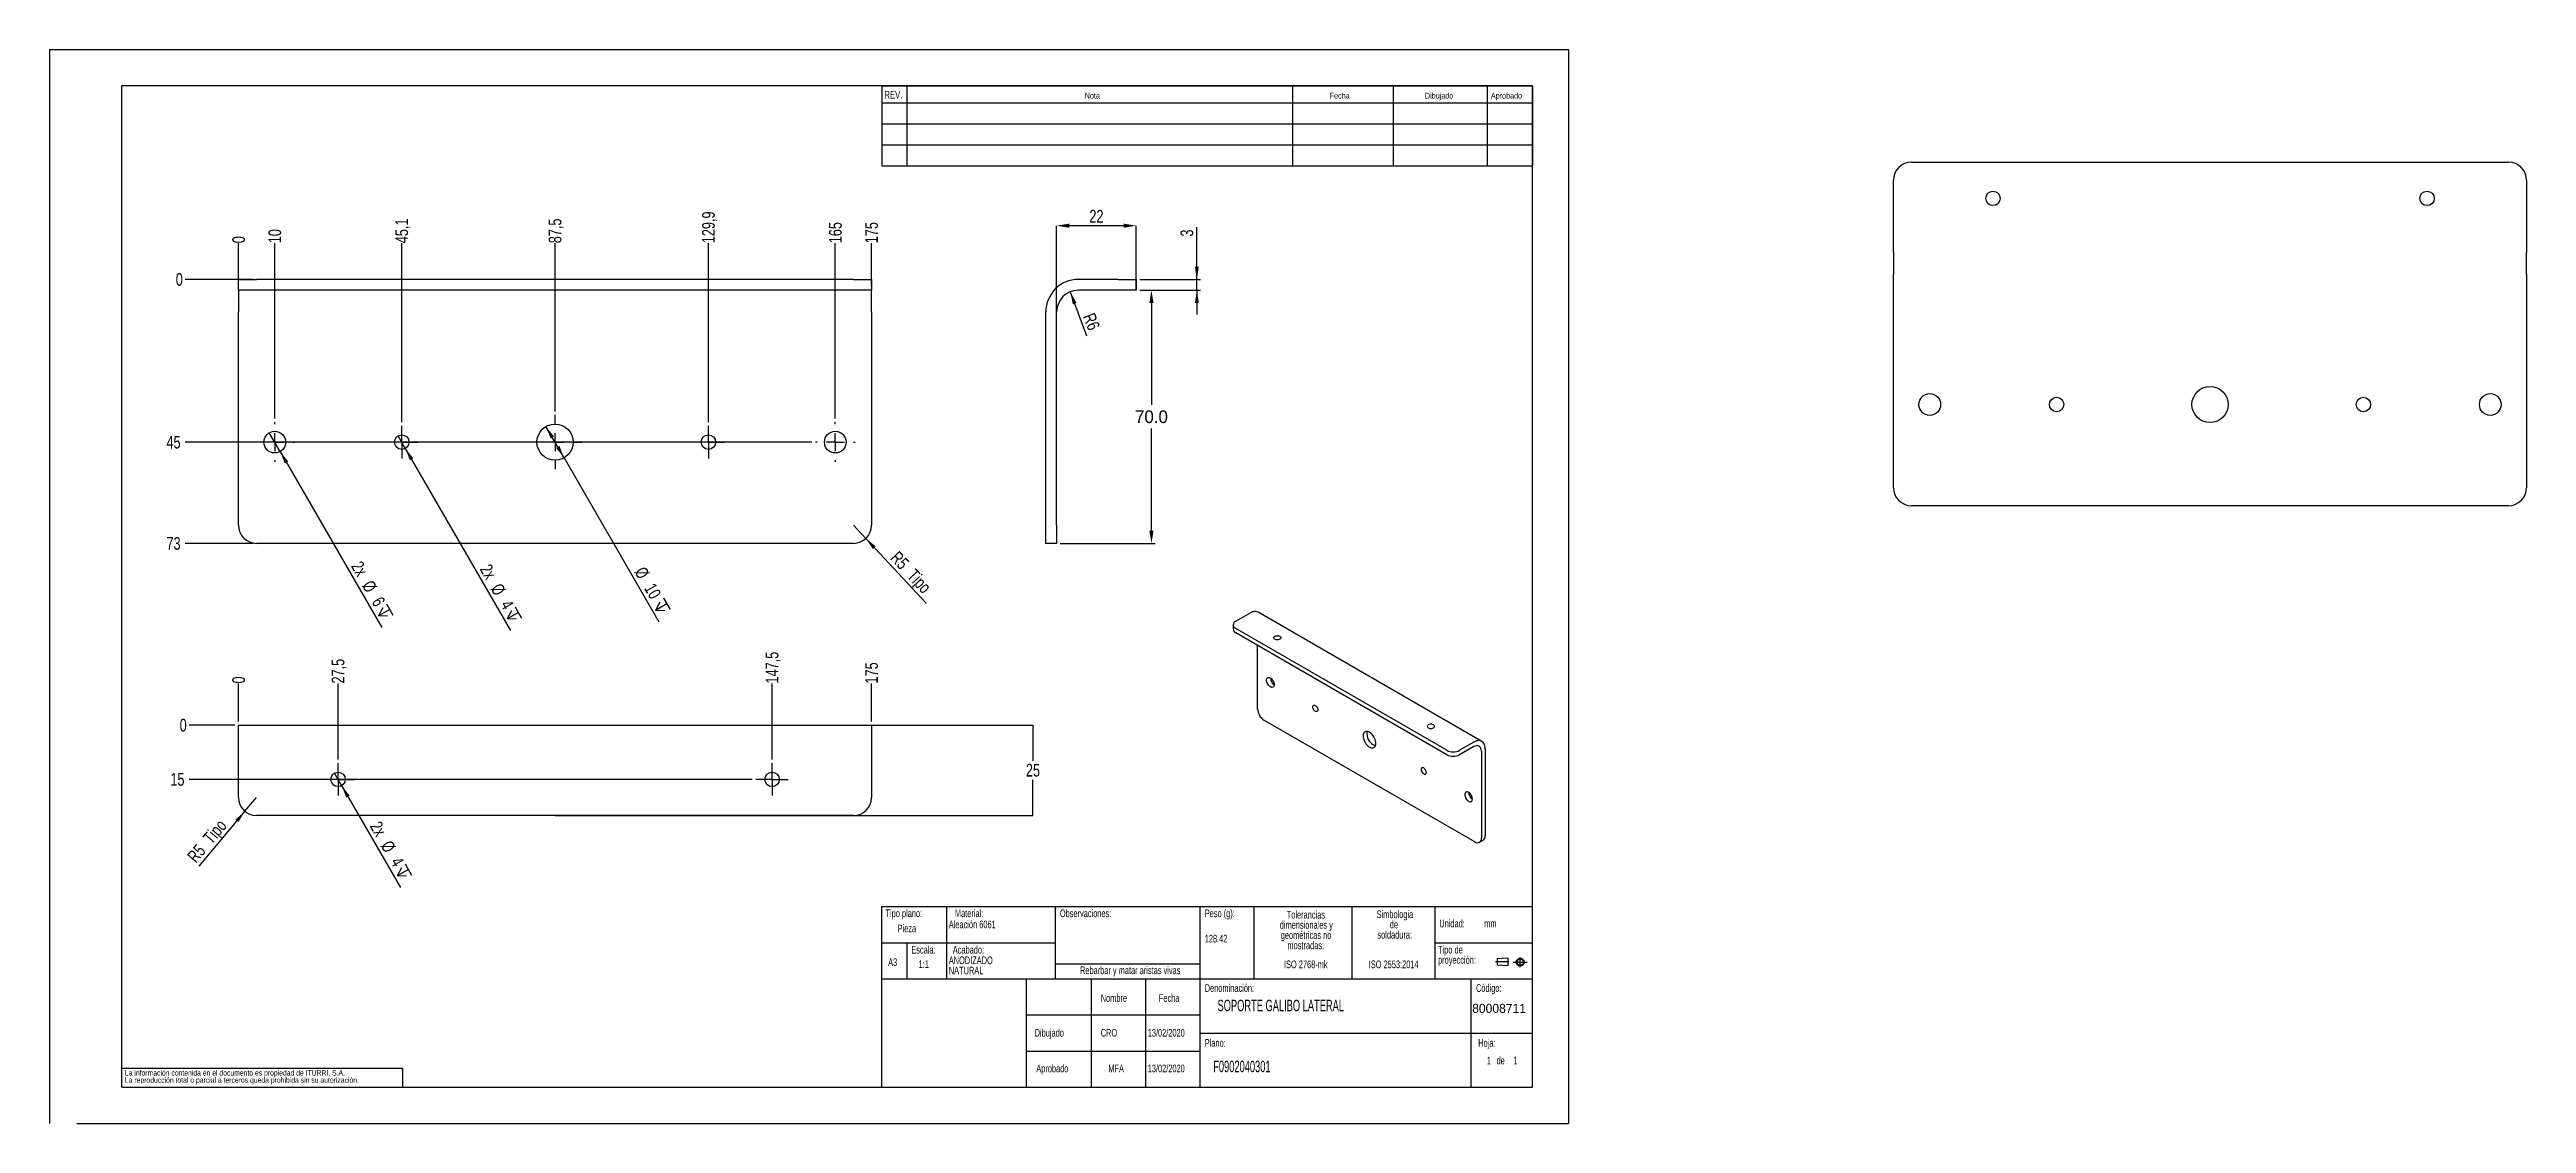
# Model space of a CAD drawing. Extents: x 0 to 2826, y 0 to 813.
# Drawn here: x 0 to 685, y 0 to 297 of the extents above.
import ezdxf

# ---------------------------------------------------------------- set-up
doc = ezdxf.new("R2010")
doc.units = 0
doc.header["$PDSIZE"] = -1
doc.linetypes.add('CENTERX2', pattern=[20.32, 12.7, -2.54, 2.54, -2.54])
doc.layers.get('0').update_dxf_attribs({"linetype": 'CONTINUOUS'})
doc.layers.get('Defpoints').update_dxf_attribs({"linetype": 'CONTINUOUS'})
doc.layers.add('FORMATO', color=7, linetype='CONTINUOUS')
doc.layers.add('SLD-0', color=179, linetype='CONTINUOUS')
doc.styles.add('SLDTEXTSTYLE0', font='TXT', dxfattribs={"width": 0.605})
doc.styles.add('SLDTEXTSTYLE1', font='TXT', dxfattribs={"width": 0.75})
doc.dimstyles.new('ISO-25', dxfattribs={"dimtxt": 2.5, "dimasz": 2.5, "dimexe": 1.25, "dimexo": 0.625, "dimtad": 1, "dimdsep": 46, "dimtxsty": 'Standard', "dimcen": 2.5, "dimadec": 0, "dimazin": 0, "dimtfac": 1, "dimtmove": 0, "dimatfit": 3, "dimfxl": 1, "dimarcsym": 0})
doc.dimstyles.new('SLDDIMSTYLE0', dxfattribs={"dimtxt": 3.5, "dimasz": 3.5, "dimexe": 0, "dimexo": 0.0625, "dimgap": 0.875, "dimtad": 0, "dimtih": 1, "dimtoh": 1, "dimdec": 0, "dimrnd": 1e-09, "dimdsep": 46, "dimtxsty": 'SLDTEXTSTYLE1', "dimblk1": 'NONE', "dimblk2": 'NONE', "dimsah": 1, "dimcen": 0.09, "dimadec": 0, "dimazin": 0, "dimtfac": 1, "dimtdec": 0, "dimtofl": 0, "dimtmove": 0, "dimatfit": 3, "dimldrblk": 'NONE', "dimfxl": 1, "dimtolj": 1, "dimtzin": 12, "dimarcsym": 0})
doc.dimstyles.new('SLDDIMSTYLE1', dxfattribs={"dimtxt": 3.5, "dimasz": 3.5, "dimexe": 0, "dimexo": 0.0625, "dimgap": 0.875, "dimtad": 0, "dimtih": 1, "dimtoh": 1, "dimdec": 1, "dimrnd": 1e-09, "dimzin": 12, "dimdsep": 46, "dimtxsty": 'SLDTEXTSTYLE1', "dimblk1": 'NONE', "dimblk2": 'NONE', "dimsah": 1, "dimcen": 0.09, "dimadec": 0, "dimazin": 0, "dimtfac": 1, "dimtdec": 1, "dimtofl": 0, "dimtmove": 0, "dimatfit": 3, "dimldrblk": 'NONE', "dimfxl": 1, "dimtolj": 1, "dimtzin": 12, "dimarcsym": 0})
doc.dimstyles.new('SLDDIMSTYLE2', dxfattribs={"dimtxt": 3.5, "dimasz": 3.5, "dimexe": 0, "dimexo": 0.0625, "dimgap": 0.875, "dimtad": 1, "dimdec": 1, "dimrnd": 1e-09, "dimzin": 12, "dimdsep": 46, "dimtxsty": 'SLDTEXTSTYLE1', "dimsah": 1, "dimcen": 0, "dimadec": 0, "dimazin": 0, "dimtfac": 1, "dimtdec": 1, "dimtofl": 0, "dimtmove": 0, "dimatfit": 3, "dimfxl": 1, "dimtolj": 1, "dimtzin": 12, "dimarcsym": 0})
doc.dimstyles.new('SLDDIMSTYLE3', dxfattribs={"dimtxt": 3.5, "dimasz": 3.5, "dimexe": 0, "dimexo": 0.0625, "dimgap": 0.875, "dimtad": 1, "dimdec": 1, "dimrnd": 1e-09, "dimzin": 12, "dimdsep": 46, "dimtxsty": 'SLDTEXTSTYLE1', "dimblk1": 'NONE', "dimsah": 1, "dimcen": 0, "dimadec": 0, "dimazin": 0, "dimtfac": 1, "dimtdec": 1, "dimtmove": 0, "dimatfit": 3, "dimldrblk": 'NONE', "dimfxl": 1, "dimtolj": 1, "dimtzin": 12, "dimarcsym": 0})
doc.dimstyles.new('SLDDIMSTYLE4', dxfattribs={"dimtxt": 3.5, "dimasz": 3.5, "dimexe": 0, "dimexo": 0.0625, "dimgap": 0.875, "dimtad": 1, "dimdec": 1, "dimrnd": 1e-09, "dimzin": 12, "dimdsep": 46, "dimtxsty": 'SLDTEXTSTYLE1', "dimsah": 1, "dimcen": 0, "dimadec": 0, "dimazin": 0, "dimtfac": 1, "dimtdec": 1, "dimtmove": 0, "dimatfit": 3, "dimfxl": 1, "dimtolj": 1, "dimtzin": 12, "dimarcsym": 0})
doc.dimstyles.new('SLDDIMSTYLE5', dxfattribs={"dimtxt": 3.5, "dimasz": 3.5, "dimexe": 0, "dimexo": 0.0625, "dimgap": 0.875, "dimtad": 1, "dimdec": 1, "dimrnd": 1e-09, "dimzin": 12, "dimdsep": 46, "dimtxsty": 'SLDTEXTSTYLE1', "dimsah": 1, "dimcen": 0.09, "dimadec": 0, "dimazin": 0, "dimtfac": 1, "dimtdec": 1, "dimtmove": 0, "dimatfit": 0, "dimfxl": 1, "dimtolj": 1, "dimtzin": 12, "dimarcsym": 0})
doc.dimstyles.new('SLDDIMSTYLE6', dxfattribs={"dimtxt": 3.5, "dimasz": 3.5, "dimexe": 0, "dimexo": 0.0625, "dimgap": 0.875, "dimtad": 1, "dimdec": 1, "dimrnd": 1e-09, "dimzin": 12, "dimdsep": 46, "dimtxsty": 'SLDTEXTSTYLE1', "dimsah": 1, "dimcen": 0, "dimadec": 0, "dimazin": 0, "dimtfac": 1, "dimtdec": 1, "dimtofl": 0, "dimtmove": 1, "dimatfit": 3, "dimfxl": 1, "dimtolj": 1, "dimtzin": 12, "dimarcsym": 0})

msp = doc.modelspace()

# ---------------------------------------------------------------- texts
at = {"insert": (393.34, 33.08), "char_height": 2.5, "attachment_point": 1}
msp.add_mtext_dynamic_manual_height_columns('80008711', width=14.4338, gutter_width=17.5, heights=[0], dxfattribs=at)
at = {"layer": 'FORMATO', "attachment_point": 1, "style": 'SLDTEXTSTYLE1'}
for s, insert, char_height in [('REV.', (230.84, 285.55), 2.117), ('Nota', (286.22, 285.03), 1.587), ('Fecha', (353.93, 285.03), 1.587), ('Dibujado', (380.26, 285.03), 1.587), ('Aprobado', (398.51, 285.03), 1.587)]:
    msp.add_mtext(s, dxfattribs=dict(at, insert=insert, char_height=char_height))
at = {"layer": 'SLD-0', "style": 'SLDTEXTSTYLE0'}
for s, insert, char_height, attachment_point in [('Tipo plano:', (231.13, 59.18), 2.1167, 1), ('Tipo plano:', (231.13, 59.18), 2.1167, 1), ('Pieza', (234.47, 55.02), 2.117, 1), ('Pieza', (234.47, 55.02), 2.117, 1), ('Aleación 6061', (248.63, 56.11), 2.1167, 1), ('Aleación 6061', (248.63, 56.11), 2.1167, 1), ('Material:', (250.33, 59.18), 2.117, 1), ('Material:', (250.33, 59.18), 2.117, 1), ('Observaciones:', (279.34, 59.18), 2.1167, 1), ('Observaciones:', (279.34, 59.18), 2.1167, 1), ('Peso (g):', (319.4, 59.18), 2.117, 1), ('Peso (g):', (319.4, 59.18), 2.117, 1), ('Unidad:', (384.25, 56.37), 2.117, 1), ('Unidad:', (384.25, 56.37), 2.117, 1), ('mm', (396.66, 56.37), 2.117, 1), ('mm', (396.66, 56.37), 2.117, 1), ('Escala:', (238.26, 49.1), 2.117, 1), ('Escala:', (238.26, 49.1), 2.117, 1), ('Acabado:', (249.74, 49.1), 2.117, 1), ('Acabado:', (249.74, 49.1), 2.117, 1), ('128.42', (319.4, 52.18), 2.117, 1), ('128.42', (319.4, 52.18), 2.117, 1), ('A3', (231.86, 45.67), 2.117, 1), ('A3', (231.86, 45.67), 2.117, 1), ('1:1', (240.29, 45.13), 2.117, 1), ('1:1', (240.29, 45.13), 2.117, 1), ('Rebarbar y matar aristas vivas', (298.79, 43.42), 2.1167, 2), ('Rebarbar y matar aristas vivas', (298.79, 43.42), 2.1167, 2), ('ISO 2768-mk', (347.34, 45.06), 2.1167, 2), ('ISO 2768-mk', (347.34, 45.06), 2.1167, 2), ('ISO 2553:2014', (371.63, 45.06), 2.1167, 2), ('ISO 2553:2014', (371.63, 45.06), 2.1167, 2), ('Nombre', (290.64, 35.75), 2.117, 1), ('Nombre', (290.64, 35.75), 2.117, 1), ('Fecha', (306.71, 35.75), 2.117, 1), ('Fecha', (306.71, 35.75), 2.117, 1), ('Denominación:', (319.4, 38.51), 2.1167, 1), ('Denominación:', (319.4, 38.51), 2.1167, 1), ('SOPORTE GALIBO LATERAL', (322.93, 34.22), 3.175, 1), ('SOPORTE GALIBO LATERAL', (322.93, 34.22), 3.175, 1), ('Código:', (394.4, 38.51), 2.117, 1), ('Código:', (394.4, 38.51), 2.117, 1), ('Dibujado', (272.37, 26.14), 2.117, 1), ('Dibujado', (272.37, 26.14), 2.117, 1), ('CRO', (290.64, 26.14), 2.117, 1), ('13/02/2020', (303.63, 26.14), 2.117, 1), ('Plano:', (319.4, 23.34), 2.117, 1), ('Plano:', (319.4, 23.34), 2.117, 1), ('Hoja:', (395.01, 23.34), 2.117, 1), ('Hoja:', (395.01, 23.34), 2.117, 1), ('Aprobado', (272.82, 16.28), 2.117, 1), ('Aprobado', (272.82, 16.28), 2.117, 1), ('MFA', (292.74, 16.28), 2.117, 1), ('13/02/2020', (303.63, 16.28), 2.117, 1), ('F0902040301', (321.74, 17.35), 3.175, 1), ('F0902040301', (321.74, 17.35), 3.175, 1), ('1', (397.41, 18.47), 2.12, 1), ('1', (397.41, 18.47), 2.12, 1), ('1', (397.41, 18.47), 2.12, 1), ('1', (397.41, 18.47), 2.12, 1), ('de', (400.08, 18.47), 2.117, 1), ('de', (400.08, 18.47), 2.117, 1), ('de', (400.08, 18.47), 2.117, 1), ('de', (400.08, 18.47), 2.117, 1), ('1', (404.73, 18.47), 2.12, 1), ('1', (404.73, 18.47), 2.12, 1), ('1', (404.73, 18.47), 2.12, 1), ('1', (404.73, 18.47), 2.12, 1)]:
    msp.add_mtext(s, dxfattribs=dict(at, insert=insert, char_height=char_height, attachment_point=attachment_point))

# ---------------------------------------------------------------- blocks, each defined once
blk = doc.blocks.new('BLOQUE3')
at = {"color": 7, "linetype": 'CENTERX2'}
for p, q in [((397.92, 130.06), (394.8, 130.06)), ((398.88, 130.02), (402.16, 130.02)), ((400.52, 128.85), (400.52, 131.19))]:
    blk.add_line(p, q, dxfattribs=at)
at = {"color": 7, "linetype": 'Continuous'}
for p, q in [((397.68, 130.95), (395.23, 130.77)), ((395.23, 130.77), (395.23, 129.34)), ((397.68, 129.16), (395.23, 129.34)), ((397.68, 130.95), (397.68, 129.16))]:
    blk.add_line(p, q, dxfattribs=at)
for radius in [0.892, 0.713]:
    blk.add_circle((400.52, 130.02), radius, dxfattribs=at)
blk = doc.blocks.new('SW_NOTE_0')
at = {"layer": 'SLD-0', "color": 0, "attachment_point": 2, "style": 'SLDTEXTSTYLE0'}
for s, insert, char_height in [('dimensionales y', (7.54, -0.09), 2.1167), ('Tolerancias', (7.41, 2.73), 2.1167), ('geométricas no', (7.46, -2.92), 2.1167), ('mostradas:', (7.38, -5.74), 2.117)]:
    blk.add_mtext(s, dxfattribs=dict(at, insert=insert, char_height=char_height))
blk = doc.blocks.new('SW_NOTE_0_1')
at = {"layer": 'SLD-0', "color": 0, "attachment_point": 1, "style": 'SLDTEXTSTYLE0'}
for s, insert, char_height in [('Tipo de', (0, 2.73), 2.117), ('proyección:', (0, -0.09), 2.1167)]:
    blk.add_mtext(s, dxfattribs=dict(at, insert=insert, char_height=char_height))
blk = doc.blocks.new('SW_NOTE_0_2')
at = {"layer": 'SLD-0', "color": 0, "char_height": 2.117, "attachment_point": 2, "style": 'SLDTEXTSTYLE0'}
for s, insert in [('Simbologia', (7.11, 2.73)), ('de', (6.84, -0.09)), ('soldadura:', (7.06, -2.92))]:
    blk.add_mtext(s, dxfattribs=dict(at, insert=insert))
blk = doc.blocks.new('SW_NOTE_0_3')
at = {"layer": 'SLD-0', "color": 0, "char_height": 1.5, "attachment_point": 1, "style": 'SLDTEXTSTYLE1'}
for s, insert in [('La información contenida en el documento es propiedad de ITURRI, S.A.', (0, 1.93)), ('La reproducción total o parcial a terceros queda prohibida sin su autorización.', (0, -0.07))]:
    blk.add_mtext(s, dxfattribs=dict(at, insert=insert))
blk = doc.blocks.new('SW_NOTE_0_4')
at = {"layer": 'SLD-0', "color": 0, "char_height": 2.117, "attachment_point": 1, "style": 'SLDTEXTSTYLE0'}
for s, insert in [('ANODIZADO', (0, 2.73)), ('NATURAL', (0, -0.09))]:
    blk.add_mtext(s, dxfattribs=dict(at, insert=insert))
blk = doc.blocks.new('SW_NOTE_0_5')
at = {"layer": 'SLD-0', "color": 0, "attachment_point": 2, "style": 'SLDTEXTSTYLE0'}
for s, insert, char_height in [('dimensionales y', (7.54, -0.09), 2.1167), ('Tolerancias', (7.41, 2.73), 2.1167), ('geométricas no', (7.46, -2.92), 2.1167), ('mostradas:', (7.38, -5.74), 2.117)]:
    blk.add_mtext(s, dxfattribs=dict(at, insert=insert, char_height=char_height))
blk = doc.blocks.new('SW_NOTE_0_6')
at = {"layer": 'SLD-0', "color": 0, "attachment_point": 1, "style": 'SLDTEXTSTYLE0'}
for s, insert, char_height in [('Tipo de', (0, 2.73), 2.117), ('proyección:', (0, -0.09), 2.1167)]:
    blk.add_mtext(s, dxfattribs=dict(at, insert=insert, char_height=char_height))
blk = doc.blocks.new('SW_NOTE_0_7')
at = {"layer": 'SLD-0', "color": 0, "char_height": 2.117, "attachment_point": 2, "style": 'SLDTEXTSTYLE0'}
for s, insert in [('Simbologia', (7.11, 2.73)), ('de', (6.84, -0.09)), ('soldadura:', (7.06, -2.92))]:
    blk.add_mtext(s, dxfattribs=dict(at, insert=insert))
blk = doc.blocks.new('SW_NOTE_0_8')
at = {"layer": 'SLD-0', "color": 0, "char_height": 1.5, "attachment_point": 1, "style": 'SLDTEXTSTYLE1'}
for s, insert in [('La información contenida en el documento es propiedad de ITURRI, S.A.', (0, 1.93)), ('La reproducción total o parcial a terceros queda prohibida sin su autorización.', (0, -0.07))]:
    blk.add_mtext(s, dxfattribs=dict(at, insert=insert))
blk = doc.blocks.new('SW_NOTE_0_9')
at = {"layer": 'SLD-0', "color": 0, "char_height": 2.117, "attachment_point": 1, "style": 'SLDTEXTSTYLE0'}
for s, insert in [('ANODIZADO', (0, 2.73)), ('NATURAL', (0, -0.09))]:
    blk.add_mtext(s, dxfattribs=dict(at, insert=insert))
blk = doc.blocks.new('_D')
at = {"layer": 'FORMATO', "transparency": 16777216}
blk.add_line((52.26, 231.43), (52.26, 243.43), dxfattribs=at)
at = {"layer": 'FORMATO', "transparency": 16777216, "insert": (50.52, 243.43), "char_height": 3.5, "attachment_point": 1, "rotation": 90, "style": 'SLDTEXTSTYLE1'}
blk.add_mtext('0', dxfattribs=at)
blk = doc.blocks.new('_NONE')
blk = doc.blocks.new('_D_1')
at = {"layer": 'FORMATO', "color": 7, "transparency": 16777216}
blk.add_line((62.26, 194.93), (62.26, 243.43), dxfattribs=at)
at = {"layer": 'FORMATO', "color": 7, "transparency": 16777216, "insert": (60.52, 243.43), "char_height": 3.5, "attachment_point": 1, "rotation": 90, "style": 'SLDTEXTSTYLE1'}
blk.add_mtext('10', dxfattribs=at)
blk = doc.blocks.new('_D_2')
at = {"layer": 'FORMATO', "color": 7, "transparency": 16777216}
blk.add_line((97.36, 193.93), (97.36, 243.43), dxfattribs=at)
at = {"layer": 'FORMATO', "color": 7, "transparency": 16777216, "insert": (95.62, 243.43), "char_height": 3.5, "attachment_point": 1, "rotation": 90, "style": 'SLDTEXTSTYLE1'}
blk.add_mtext('45,1', dxfattribs=at)
blk = doc.blocks.new('_D_3')
at = {"layer": 'FORMATO', "color": 7, "transparency": 16777216}
blk.add_line((139.76, 196.93), (139.76, 243.43), dxfattribs=at)
at = {"layer": 'FORMATO', "color": 7, "transparency": 16777216, "insert": (138.02, 243.43), "char_height": 3.5, "attachment_point": 1, "rotation": 90, "style": 'SLDTEXTSTYLE1'}
blk.add_mtext('87,5', dxfattribs=at)
blk = doc.blocks.new('_D_4')
at = {"layer": 'FORMATO', "color": 7, "transparency": 16777216}
blk.add_line((182.16, 193.93), (182.16, 243.43), dxfattribs=at)
at = {"layer": 'FORMATO', "color": 7, "transparency": 16777216, "insert": (180.42, 243.43), "char_height": 3.5, "attachment_point": 1, "rotation": 90, "style": 'SLDTEXTSTYLE1'}
blk.add_mtext('129,9', dxfattribs=at)
blk = doc.blocks.new('_D_5')
at = {"layer": 'FORMATO', "color": 7, "transparency": 16777216}
blk.add_line((217.26, 194.93), (217.26, 243.43), dxfattribs=at)
at = {"layer": 'FORMATO', "color": 7, "transparency": 16777216, "insert": (215.52, 243.43), "char_height": 3.5, "attachment_point": 1, "rotation": 90, "style": 'SLDTEXTSTYLE1'}
blk.add_mtext('165', dxfattribs=at)
blk = doc.blocks.new('_D_6')
at = {"layer": 'FORMATO', "color": 7, "transparency": 16777216}
blk.add_line((227.26, 231.43), (227.26, 243.43), dxfattribs=at)
at = {"layer": 'FORMATO', "color": 7, "transparency": 16777216, "insert": (225.52, 243.43), "char_height": 3.5, "attachment_point": 1, "rotation": 90, "style": 'SLDTEXTSTYLE1'}
blk.add_mtext('175', dxfattribs=at)
blk = doc.blocks.new('_D_7')
at = {"layer": 'FORMATO', "transparency": 16777216}
blk.add_line((56.26, 233.43), (37.5, 233.43), dxfattribs=at)
at = {"layer": 'FORMATO', "transparency": 16777216, "insert": (34.91, 235.16), "char_height": 3.5, "attachment_point": 1, "style": 'SLDTEXTSTYLE1'}
blk.add_mtext('0', dxfattribs=at)
blk = doc.blocks.new('_D_8')
at = {"layer": 'FORMATO', "color": 7, "transparency": 16777216}
blk.add_line((210.76, 188.43), (37.5, 188.43), dxfattribs=at)
at = {"layer": 'FORMATO', "color": 7, "transparency": 16777216, "insert": (32.33, 190.16), "char_height": 3.5, "attachment_point": 1, "style": 'SLDTEXTSTYLE1'}
blk.add_mtext('45', dxfattribs=at)
blk = doc.blocks.new('_D_9')
at = {"layer": 'FORMATO', "color": 7, "transparency": 16777216}
blk.add_line((56.26, 160.43), (37.5, 160.43), dxfattribs=at)
at = {"layer": 'FORMATO', "color": 7, "transparency": 16777216, "insert": (32.33, 162.16), "char_height": 3.5, "attachment_point": 1, "style": 'SLDTEXTSTYLE1'}
blk.add_mtext('73', dxfattribs=at)
blk = doc.blocks.new('_D_10')
at = {"layer": 'FORMATO', "color": 7, "transparency": 16777216}
for q in [(222.26, 165.43), (242.39, 143.91)]:
    blk.add_line((225.67, 161.78), q, dxfattribs=at)
blk.add_solid([(225.67, 161.78), (227.67, 158.85), (228.46, 159.59)], dxfattribs=at)
at = {"layer": 'FORMATO', "color": 7, "transparency": 16777216, "char_height": 3.5, "attachment_point": 1, "rotation": 313.10097, "style": 'SLDTEXTSTYLE1'}
for s, insert in [('R5', (234.82, 158.57)), ('Tipo', (239.42, 153.65))]:
    blk.add_mtext(s, dxfattribs=dict(at, insert=insert))
blk = doc.blocks.new('SW_SYMBOL_HOLE_DEPTH')
at = {"layer": 'FORMATO', "color": 0}
for p, q in [((0, 875), (800, 875)), ((100, 555), (400, 75)), ((400, 875), (400, 75)), ((700, 555), (400, 75))]:
    blk.add_line(p, q, dxfattribs=at)
blk = doc.blocks.new('_D_11')
at = {"layer": 'FORMATO', "color": 7, "transparency": 16777216}
for q in [(60.76, 191.02), (91.84, 137.18)]:
    blk.add_line((63.76, 185.83), q, dxfattribs=at)
blk.add_solid([(63.76, 185.83), (65.04, 182.53), (65.97, 183.07)], dxfattribs=at)
at = {"layer": 'FORMATO', "color": 7, "transparency": 16777216, "xscale": 0.004470703125, "yscale": 0.004470703125, "zscale": 0.004470703125, "rotation": 300.0000000000006}
blk.add_blockref('SW_SYMBOL_HOLE_DEPTH', (89.76, 141.75), dxfattribs=at)
at = {"layer": 'FORMATO', "color": 7, "transparency": 16777216, "char_height": 3.5, "attachment_point": 1, "rotation": 300, "style": 'SLDTEXTSTYLE1'}
for s, insert in [('2x', (86.3, 155.9)), ('%%c', (89.31, 150.57)), ('6', (92, 146.03))]:
    blk.add_mtext(s, dxfattribs=dict(at, insert=insert))
blk = doc.blocks.new('_D_12')
at = {"layer": 'FORMATO', "color": 7, "transparency": 16777216}
for q in [(96.36, 190.16), (127.43, 136.34)]:
    blk.add_line((98.36, 186.69), q, dxfattribs=at)
blk.add_solid([(98.36, 186.69), (99.64, 183.39), (100.57, 183.93)], dxfattribs=at)
at = {"layer": 'FORMATO', "color": 7, "transparency": 16777216, "xscale": 0.004470703125, "yscale": 0.004470703125, "zscale": 0.004470703125, "rotation": 300.0000000000007}
blk.add_blockref('SW_SYMBOL_HOLE_DEPTH', (125.34, 140.91), dxfattribs=at)
at = {"layer": 'FORMATO', "color": 7, "transparency": 16777216, "char_height": 3.5, "attachment_point": 1, "rotation": 300, "style": 'SLDTEXTSTYLE1'}
for s, insert in [('2x', (121.88, 155.06)), ('%%c', (124.9, 149.74)), ('4', (127.58, 145.19))]:
    blk.add_mtext(s, dxfattribs=dict(at, insert=insert))
blk = doc.blocks.new('_D_13')
at = {"layer": 'FORMATO', "color": 7, "transparency": 16777216}
for q in [(137.26, 192.76), (168.46, 138.71)]:
    blk.add_line((142.26, 184.1), q, dxfattribs=at)
for points in [[(137.26, 192.76), (138.54, 189.46), (139.47, 189.99)], [(142.26, 184.1), (140.97, 187.4), (140.04, 186.86)]]:
    blk.add_solid(points, dxfattribs=at)
at = {"layer": 'FORMATO', "color": 7, "transparency": 16777216, "xscale": 0.004470703125, "yscale": 0.004470703125, "zscale": 0.004470703125, "rotation": 300.0000000000007}
blk.add_blockref('SW_SYMBOL_HOLE_DEPTH', (166.38, 143.28), dxfattribs=at)
at = {"layer": 'FORMATO', "color": 7, "transparency": 16777216, "char_height": 3.5, "attachment_point": 1, "rotation": 300, "style": 'SLDTEXTSTYLE1'}
for s, insert in [('%%c', (164.64, 154.34)), ('10', (167.32, 149.8))]:
    blk.add_mtext(s, dxfattribs=dict(at, insert=insert))
blk = doc.blocks.new('SW_CENTERMARKSYMBOL_0')
at = {"layer": 'FORMATO', "color": 0}
for p, q in [((-2.5, 0), (-4.5, 0)), ((0, 0), (-2.5, 0)), ((0, 2.5), (0, 4.5)), ((0, 0), (0, 2.5)), ((0, 0), (0, -2.5)), ((0, 0), (2.5, 0)), ((2.5, 0), (4.5, 0)), ((0, -2.5), (0, -4.5))]:
    blk.add_line(p, q, dxfattribs=at)
blk = doc.blocks.new('SW_CENTERMARKSYMBOL_1')
at = {"layer": 'FORMATO', "color": 0}
for p, q in [((-5, 0), (-5.5, 0)), ((0, 0), (-2.5, 0)), ((0, 5), (0, 5.5)), ((0, 0), (0, 2.5)), ((0, 0), (0, -2.5)), ((0, 0), (2.5, 0)), ((5, 0), (5.5, 0)), ((0, -5), (0, -5.5))]:
    blk.add_line(p, q, dxfattribs=at)
blk = doc.blocks.new('SW_CENTERMARKSYMBOL_2')
at = {"layer": 'FORMATO', "color": 0}
for p, q in [((-2.5, 0), (-4.5, 0)), ((0, 0), (-2.5, 0)), ((0, 2.5), (0, 4.5)), ((0, 0), (0, 2.5)), ((0, 0), (0, -2.5)), ((0, 0), (2.5, 0)), ((2.5, 0), (4.5, 0)), ((0, -2.5), (0, -4.5))]:
    blk.add_line(p, q, dxfattribs=at)
blk = doc.blocks.new('SW_CENTERMARKSYMBOL_3')
at = {"layer": 'FORMATO', "color": 0}
for p, q in [((0, 5), (0, 7.5)), ((-5, 0), (-7.5, 0)), ((0, 0), (-2.5, 0)), ((0, 0), (0, 2.5)), ((0, 0), (0, -2.5)), ((0, 0), (2.5, 0)), ((5, 0), (7.5, 0)), ((0, -5), (0, -7.5))]:
    blk.add_line(p, q, dxfattribs=at)
blk = doc.blocks.new('SW_CENTERMARKSYMBOL_4')
at = {"layer": 'FORMATO', "color": 0}
for p, q in [((-5, 0), (-5.5, 0)), ((0, 0), (-2.5, 0)), ((0, 5), (0, 5.5)), ((0, 0), (0, 2.5)), ((0, 0), (0, -2.5)), ((0, 0), (2.5, 0)), ((5, 0), (5.5, 0)), ((0, -5), (0, -5.5))]:
    blk.add_line(p, q, dxfattribs=at)
blk = doc.blocks.new('_D_14')
at = {"layer": 'FORMATO', "transparency": 16777216}
blk.add_line((52.26, 111.17), (52.26, 121.67), dxfattribs=at)
at = {"layer": 'FORMATO', "transparency": 16777216, "insert": (50.52, 121.67), "char_height": 3.5, "attachment_point": 1, "rotation": 90, "style": 'SLDTEXTSTYLE1'}
blk.add_mtext('0', dxfattribs=at)
blk = doc.blocks.new('_D_15')
at = {"layer": 'FORMATO', "color": 7, "transparency": 16777216}
blk.add_line((79.76, 100.67), (79.76, 121.67), dxfattribs=at)
at = {"layer": 'FORMATO', "color": 7, "transparency": 16777216, "insert": (78.02, 121.67), "char_height": 3.5, "attachment_point": 1, "rotation": 90, "style": 'SLDTEXTSTYLE1'}
blk.add_mtext('27,5', dxfattribs=at)
blk = doc.blocks.new('_D_16')
at = {"layer": 'FORMATO', "color": 7, "transparency": 16777216}
blk.add_line((199.76, 100.67), (199.76, 121.67), dxfattribs=at)
at = {"layer": 'FORMATO', "color": 7, "transparency": 16777216, "insert": (198.02, 121.67), "char_height": 3.5, "attachment_point": 1, "rotation": 90, "style": 'SLDTEXTSTYLE1'}
blk.add_mtext('147,5', dxfattribs=at)
blk = doc.blocks.new('_D_17')
at = {"layer": 'FORMATO', "color": 7, "transparency": 16777216}
blk.add_line((227.26, 111.17), (227.26, 121.67), dxfattribs=at)
at = {"layer": 'FORMATO', "color": 7, "transparency": 16777216, "insert": (225.52, 121.67), "char_height": 3.5, "attachment_point": 1, "rotation": 90, "style": 'SLDTEXTSTYLE1'}
blk.add_mtext('175', dxfattribs=at)
blk = doc.blocks.new('_D_18')
at = {"layer": 'FORMATO', "transparency": 16777216}
blk.add_line((51.26, 110.17), (38.57, 110.17), dxfattribs=at)
at = {"layer": 'FORMATO', "transparency": 16777216, "insert": (35.98, 111.91), "char_height": 3.5, "attachment_point": 1, "style": 'SLDTEXTSTYLE1'}
blk.add_mtext('0', dxfattribs=at)
blk = doc.blocks.new('_D_19')
at = {"layer": 'FORMATO', "color": 7, "transparency": 16777216}
blk.add_line((194.26, 95.17), (38.57, 95.17), dxfattribs=at)
at = {"layer": 'FORMATO', "color": 7, "transparency": 16777216, "insert": (33.4, 96.91), "char_height": 3.5, "attachment_point": 1, "style": 'SLDTEXTSTYLE1'}
blk.add_mtext('15', dxfattribs=at)
blk = doc.blocks.new('_D_20')
at = {"layer": 'FORMATO', "color": 7, "transparency": 16777216}
for q in [(78.76, 96.91), (97.03, 65.25)]:
    blk.add_line((80.76, 93.44), q, dxfattribs=at)
blk.add_solid([(80.76, 93.44), (82.04, 90.14), (82.97, 90.68)], dxfattribs=at)
at = {"layer": 'FORMATO', "color": 7, "transparency": 16777216, "xscale": 0.004470703125, "yscale": 0.004470703125, "zscale": 0.004470703125, "rotation": 300.0000000000006}
blk.add_blockref('SW_SYMBOL_HOLE_DEPTH', (94.94, 69.82), dxfattribs=at)
at = {"layer": 'FORMATO', "color": 7, "transparency": 16777216, "char_height": 3.5, "attachment_point": 1, "rotation": 300, "style": 'SLDTEXTSTYLE1'}
for s, insert in [('2x', (91.48, 83.97)), ('%%c', (94.49, 78.64)), ('4', (97.18, 74.1))]:
    blk.add_mtext(s, dxfattribs=dict(at, insert=insert))
blk = doc.blocks.new('_D_21')
at = {"layer": 'FORMATO', "color": 7, "transparency": 16777216}
for q in [(57.26, 90.17), (41.24, 71.19)]:
    blk.add_line((54.03, 86.35), q, dxfattribs=at)
blk.add_solid([(54.03, 86.35), (51.36, 84.02), (52.19, 83.33)], dxfattribs=at)
at = {"layer": 'FORMATO', "color": 7, "transparency": 16777216, "char_height": 3.5, "attachment_point": 1, "rotation": 49.84642, "style": 'SLDTEXTSTYLE1'}
for s, insert in [('Tipo', (42.16, 79.22)), ('R5', (37.81, 74.07))]:
    blk.add_mtext(s, dxfattribs=dict(at, insert=insert))
blk = doc.blocks.new('SW_CENTERMARKSYMBOL_5')
at = {"layer": 'FORMATO', "color": 0}
for p, q in [((-2.5, 0), (-4.5, 0)), ((0, 0), (-2.5, 0)), ((0, 2.5), (0, 4.5)), ((0, 0), (0, 2.5)), ((0, 0), (0, -2.5)), ((0, 0), (2.5, 0)), ((2.5, 0), (4.5, 0)), ((0, -2.5), (0, -4.5))]:
    blk.add_line(p, q, dxfattribs=at)
blk = doc.blocks.new('SW_CENTERMARKSYMBOL_6')
at = {"layer": 'FORMATO', "color": 0}
for p, q in [((-2.5, 0), (-4.5, 0)), ((0, 0), (-2.5, 0)), ((0, 2.5), (0, 4.5)), ((0, 0), (0, 2.5)), ((0, 0), (0, -2.5)), ((0, 0), (2.5, 0)), ((2.5, 0), (4.5, 0)), ((0, -2.5), (0, -4.5))]:
    blk.add_line(p, q, dxfattribs=at)
blk = doc.blocks.new('_D_22')
at = {"layer": 'FORMATO', "color": 7, "transparency": 16777216}
for p, q in [((317.22, 233.43), (317.22, 247.86)), ((301.45, 233.43), (318.22, 233.43)), ((317.22, 230.43), (317.22, 233.43)), ((301.45, 230.43), (318.22, 230.43)), ((317.22, 230.43), (317.22, 223.7))]:
    blk.add_line(p, q, dxfattribs=at)
for points in [[(317.22, 233.43), (317.76, 236.93), (316.68, 236.93)], [(317.22, 230.43), (316.68, 226.93), (317.76, 226.93)]]:
    blk.add_solid(points, dxfattribs=at)
at = {"layer": 'FORMATO', "color": 7, "transparency": 16777216, "insert": (312.71, 245.27), "char_height": 3.5, "attachment_point": 1, "rotation": 90, "style": 'SLDTEXTSTYLE1'}
blk.add_mtext('3', dxfattribs=at)
blk = doc.blocks.new('_D_23')
at = {"layer": 'FORMATO', "color": 7, "transparency": 16777216}
blk.add_line((282.23, 230), (286.7, 217.78), dxfattribs=at)
blk.add_solid([(282.23, 230), (282.93, 226.53), (283.94, 226.9)], dxfattribs=at)
at = {"layer": 'FORMATO', "color": 7, "transparency": 16777216, "insert": (288.9, 224.48), "char_height": 3.5, "attachment_point": 1, "rotation": 291.65383, "style": 'SLDTEXTSTYLE1'}
blk.add_mtext('R6', dxfattribs=at)
blk = doc.blocks.new('*D45')
at = {"layer": 'Defpoints', "color": 0, "transparency": 16777216}
for p in [(139.76, 110.17), (139.76, 85.17), (271.9, 85.17)]:
    blk.add_point(p, dxfattribs=at)
at = {"layer": 'FORMATO', "color": 0, "lineweight": -2, "transparency": 16777216}
for p, q in [((139.82, 110.17), (271.9, 110.17)), ((271.9, 110.17), (271.9, 100.3)), ((271.9, 85.17), (271.9, 95.05)), ((139.82, 85.17), (271.9, 85.17))]:
    blk.add_line(p, q, dxfattribs=at)
at = {"layer": 'FORMATO', "color": 0, "transparency": 16777216, "insert": (271.9, 97.67), "char_height": 3.5, "attachment_point": 5, "style": 'SLDTEXTSTYLE1'}
blk.add_mtext('\\A1;25', dxfattribs=at)
blk = doc.blocks.new('*D46')
at = {"layer": 'Defpoints', "color": 0, "transparency": 16777216}
for p in [(278.45, 248.28), (300.45, 230.43), (278.45, 224.43)]:
    blk.add_point(p, dxfattribs=at)
at = {"layer": 'FORMATO', "color": 0, "lineweight": -2, "transparency": 16777216}
for p, q in [((278.45, 224.49), (278.45, 248.28)), ((296.95, 248.28), (281.95, 248.28)), ((300.45, 230.49), (300.45, 248.28))]:
    blk.add_line(p, q, dxfattribs=at)
at = {"layer": 'FORMATO', "color": 0, "transparency": 16777216}
for points in [[(281.95, 248.86), (281.95, 247.69), (278.45, 248.28)], [(296.95, 248.86), (296.95, 247.69), (300.45, 248.28)]]:
    blk.add_solid(points, dxfattribs=at)
at = {"layer": 'FORMATO', "color": 0, "transparency": 16777216, "insert": (289.45, 250.9), "char_height": 3.5, "attachment_point": 5, "style": 'SLDTEXTSTYLE1'}
blk.add_mtext('\\A1;22', dxfattribs=at)
blk = doc.blocks.new('*D47')
at = {"color": 0, "lineweight": -2, "transparency": 16777216}
for p, q in [((301.45, 230.43), (305.66, 230.43)), ((304.66, 226.93), (304.66, 198.7)), ((304.66, 163.93), (304.66, 192.15)), ((279.45, 160.43), (305.66, 160.43))]:
    blk.add_line(p, q, dxfattribs=at)
at = {"color": 0, "transparency": 16777216}
for points in [[(304.08, 226.93), (305.24, 226.93), (304.66, 230.43)], [(304.08, 163.93), (305.24, 163.93), (304.66, 160.43)]]:
    blk.add_solid(points, dxfattribs=at)
at = {"layer": 'Defpoints', "color": 0, "transparency": 16777216}
for p in [(300.45, 230.43), (304.66, 230.43), (278.45, 160.43)]:
    blk.add_point(p, dxfattribs=at)
at = {"color": 0, "transparency": 16777216, "insert": (304.66, 195.43), "char_height": 3.5, "attachment_point": 5}
blk.add_mtext('70.0', dxfattribs=at)

# ---------------------------------------------------------------- dimensions: what is measured, and where the dimension line sits
dim = msp.add_linear_dim(base=(304.66, 230.43), p1=(278.45, 160.43), p2=(300.45, 230.43), angle=90, dimstyle='ISO-25', override={"dimtxt": 3.5, "dimasz": 3.5, "dimexe": 1, "dimexo": 1, "dimgap": 1.524, "dimtih": 1, "dimtoh": 1, "dimdec": 1, "dimzin": 0, "dimtdec": 1, "dimtzin": 0})
dim.commit()
dim.dimension.update_dxf_attribs({"geometry": '*D47', "text_midpoint": (304.66, 195.43)})
at = {"layer": 'FORMATO', "color": 7}
for feature_location, offset, dtype, origin, picture, middle in [((182.16, 192.93), (0, 50.5), 1, (52.26, 230.43), '_D_4', (182.16, 249.25)), ((97.36, 192.93), (0, 50.5), 1, (52.26, 230.43), '_D_2', (97.36, 247.95)), ((139.76, 195.93), (0, 47.5), 1, (52.26, 230.43), '_D_3', (139.76, 247.95)), ((217.26, 193.93), (0, 49.5), 1, (52.26, 230.43), '_D_5', (217.26, 247.31)), ((227.26, 230.43), (0, 13), 1, (52.26, 230.43), '_D_6', (227.26, 247.31)), ((62.26, 193.93), (0, 49.5), 1, (52.26, 230.43), '_D_1', (62.26, 246.01)), ((211.76, 188.43), (-174.26, 0), 0, (57.26, 233.43), '_D_8', (34.91, 188.43)), ((57.26, 160.43), (-19.76, 0), 0, (57.26, 233.43), '_D_9', (34.91, 160.43)), ((199.76, 99.67), (0, 22), 1, (52.26, 110.17), '_D_16', (199.76, 127.49)), ((79.76, 99.67), (0, 22), 1, (52.26, 110.17), '_D_15', (79.76, 126.2)), ((227.26, 110.17), (0, 11.5), 1, (52.26, 110.17), '_D_17', (227.26, 125.55)), ((195.26, 95.17), (-156.69, 0), 0, (52.26, 110.17), '_D_19', (35.98, 95.17))]:
    dim = msp.add_ordinate_dim(feature_location=feature_location, offset=offset, dtype=dtype, origin=origin, dimstyle='SLDDIMSTYLE1', dxfattribs=at)
    dim.commit()
    dim.dimension.update_dxf_attribs({"geometry": picture, "text_midpoint": middle})
dim = msp.add_linear_dim(base=(278.45, 248.28), p1=(300.45, 230.43), p2=(278.45, 224.43), dimstyle='SLDDIMSTYLE5', dxfattribs=at)
dim.commit()
dim.dimension.update_dxf_attribs({"geometry": '*D46', "text_midpoint": (289.45, 250.9)})
dim = msp.add_linear_dim(base=(317.22, 233.43), p1=(300.45, 230.43), p2=(300.45, 233.43), angle=90, dimstyle='SLDDIMSTYLE5', dxfattribs=at)
dim.commit()
dim.dimension.update_dxf_attribs({"geometry": '_D_22', "text_midpoint": (317.22, 246.57), "dimtype": 160})
at = {"layer": 'FORMATO'}
for feature_location, offset, dtype, origin, picture, middle in [((52.25507191, 230.42670673), (0, 13), 1, (52.25507191, 230.42670673), '_D', (52.25507191, 244.71976233)), ((57.25507191, 233.42670673), (-19.75693152, 0), 0, (57.25507191, 233.42670673), '_D_7', (36.20508479, 233.42670673)), ((52.25507191, 110.17439443), (0, 11.49875677), 1, (52.25507191, 110.17439443), '_D_14', (52.25507191, 122.9662068)), ((52.25507191, 110.17439443), (-13.68515949, 0), 0, (52.25507191, 110.17439443), '_D_18', (37.27685682, 110.17439443))]:
    dim = msp.add_ordinate_dim(feature_location=feature_location, offset=offset, dtype=dtype, origin=origin, dimstyle='SLDDIMSTYLE0', dxfattribs=at)
    dim.commit()
    dim.dimension.update_dxf_attribs({"geometry": picture, "text_midpoint": middle})
at = {"layer": 'FORMATO', "color": 7}
dim = msp.add_radius_dim(center=(284.45, 224.43), mpoint=(282.23, 230), dimstyle='SLDDIMSTYLE6', dxfattribs=at)
dim.commit()
dim.dimension.update_dxf_attribs({"geometry": '_D_23', "text_midpoint": (286.27, 219.84), "dimtype": 164})
for p1, p2, text, dimstyle, picture, middle in [((142.26, 184.1), (137.26, 192.76), '<>{\\fGDT;x}', 'SLDDIMSTYLE4', '_D_13', (164.64, 145.33)), ((60.76, 191.02), (63.76, 185.83), '2x <>{\\fGDT;x}', 'SLDDIMSTYLE3', '_D_11', (87.14, 145.33)), ((96.36, 190.16), (98.36, 186.69), '2x <>{\\fGDT;x}', 'SLDDIMSTYLE3', '_D_12', (122.72, 144.49)), ((78.76, 96.91), (80.76, 93.44), '2x <>{\\fGDT;x}', 'SLDDIMSTYLE3', '_D_20', (92.36, 73.34))]:
    dim = msp.add_diameter_dim_2p(p1=p1, p2=p2, text=text, dimstyle=dimstyle, dxfattribs=at)
    dim.commit()
    dim.dimension.update_dxf_attribs({"geometry": picture, "text_midpoint": middle, "dimtype": 163})
for center, mpoint, picture, middle in [((222.26, 165.43), (225.67, 161.78), '_D_10', (237.09, 149.57)), ((57.26, 90.17), (54.03, 86.35), '_D_21', (46.21, 77.09))]:
    dim = msp.add_radius_dim(center=center, mpoint=mpoint, text='<> Tipo', dimstyle='SLDDIMSTYLE2', dxfattribs=at)
    dim.commit()
    dim.dimension.update_dxf_attribs({"geometry": picture, "text_midpoint": middle, "dimtype": 164})
dim = msp.add_linear_dim(base=(271.9, 85.17), p1=(139.76, 110.17), p2=(139.76, 85.17), angle=90, dimstyle='SLDDIMSTYLE1', dxfattribs=at)
dim.commit()
dim.dimension.update_dxf_attribs({"geometry": '*D45', "text_midpoint": (271.9, 97.67)})

# ---------------------------------------------------------------- linework, layer by layer
at = {"color": 7, "linetype": 'Continuous'}
for p, q in [((0, 297), (420, 297)), ((0, 297), (0, 0)), ((420, 297), (420, 0)), ((410, 287), (20, 287)), ((20, 10), (20, 287)), ((410, 10), (410, 287)), ((509.84, 249.83), (509.84, 260.83)), ((514.84, 265.83), (679.84, 265.83)), ((684.84, 260.83), (684.84, 249.83)), ((509.84, 240.83), (509.84, 249.83)), ((684.84, 249.83), (684.84, 240.83)), ((509.84, 240.83), (509.84, 234.83)), ((684.84, 234.83), (684.84, 240.83)), ((52.26, 230.43), (52.26, 233.43)), ((52.26, 233.43), (57.26, 233.43)), ((222.26, 233.43), (57.26, 233.43)), ((222.26, 233.43), (227.26, 233.43)), ((227.26, 233.43), (227.26, 230.43)), ((295.45, 233.43), (284.45, 233.43)), ((295.45, 233.43), (300.45, 233.43)), ((300.45, 233.43), (300.45, 230.43)), ((509.84, 175.83), (509.84, 234.83)), ((684.84, 234.83), (684.84, 175.83)), ((57.26, 230.43), (52.26, 230.43)), ((52.26, 230.43), (52.26, 224.43)), ((222.26, 230.43), (57.26, 230.43)), ((227.26, 230.43), (222.26, 230.43)), ((227.26, 224.43), (227.26, 230.43)), ((295.45, 230.43), (284.45, 230.43)), ((300.45, 230.43), (295.45, 230.43)), ((52.26, 165.43), (52.26, 224.43)), ((227.26, 224.43), (227.26, 165.43)), ((275.45, 165.43), (275.45, 224.43)), ((278.45, 165.43), (278.45, 224.43)), ((275.45, 160.43), (275.45, 165.43)), ((278.45, 165.43), (278.45, 160.43)), ((679.84, 170.83), (514.84, 170.83)), ((222.26, 160.43), (57.26, 160.43)), ((278.45, 160.43), (275.45, 160.43)), ((327.26, 137.89), (327.26, 136.67)), ((327.99, 138.92), (331.88, 141.16)), ((396.01, 105.67), (334.13, 141.38)), ((386.33, 103.2), (327.99, 136.87)), ((386.33, 101.97), (327.99, 135.65)), ((334, 114.62), (334, 132.18)), ((52.26, 101.17), (52.26, 110.17)), ((52.26, 110.17), (227.26, 110.17)), ((227.26, 110.17), (227.26, 101.17)), ((394.11, 77.88), (335.77, 111.56)), ((393.76, 105.44), (389.87, 103.2)), ((393.76, 104.22), (389.87, 101.97)), ((395.88, 102.99), (395.88, 78.9)), ((396.94, 103.61), (396.94, 79.52)), ((52.26, 90.17), (52.26, 101.17)), ((227.26, 101.17), (227.26, 90.17)), ((222.26, 85.17), (57.26, 85.17)), ((395.36, 77.76), (396.42, 78.37)), ((230, 60), (410, 60)), ((230, 60), (230, 10)), ((20, 10), (410, 10)), ((7.53, 0), (420, 0))]:
    msp.add_line(p, q, dxfattribs=at)
at = {"color": 7, "linetype": 'Continuous', "flags": 128}
for points in [[(340.19, 134.73), (340.35, 134.61), (340.45, 134.47), (340.48, 134.32), (340.45, 134.17), (340.35, 134.03), (340.19, 133.91), (339.98, 133.82), (339.74, 133.77), (339.48, 133.75), (339.23, 133.77), (338.98, 133.82), (338.78, 133.91), (338.62, 134.03), (338.52, 134.17), (338.48, 134.32), (338.52, 134.47), (338.62, 134.61), (338.78, 134.73), (338.98, 134.82), (339.23, 134.88), (339.48, 134.9), (339.74, 134.88), (339.98, 134.82), (340.19, 134.73)], [(338.6, 121.36), (338.58, 121.12), (338.51, 120.91), (338.4, 120.76), (338.25, 120.65), (338.07, 120.61), (337.87, 120.62), (337.65, 120.69), (337.43, 120.82), (337.21, 121), (337.01, 121.22), (336.83, 121.47), (336.68, 121.75), (336.57, 122.03), (336.5, 122.32), (336.48, 122.58), (336.5, 122.83), (336.57, 123.03), (336.68, 123.19), (336.83, 123.29), (337.01, 123.34), (337.21, 123.33), (337.43, 123.25), (337.65, 123.13), (337.87, 122.95), (338.07, 122.73), (338.25, 122.47), (338.4, 122.2), (338.51, 121.91), (338.58, 121.63), (338.6, 121.36)], [(350.66, 114.4), (350.63, 114.2), (350.56, 114.05), (350.45, 113.94), (350.3, 113.9), (350.13, 113.91), (349.95, 113.99), (349.77, 114.12), (349.6, 114.3), (349.45, 114.52), (349.34, 114.75), (349.27, 114.99), (349.24, 115.22), (349.27, 115.41), (349.34, 115.57), (349.45, 115.67), (349.6, 115.72), (349.77, 115.7), (349.95, 115.62), (350.13, 115.49), (350.3, 115.31), (350.45, 115.1), (350.56, 114.86), (350.63, 114.63), (350.66, 114.4)], [(382.62, 110.24), (382.41, 110.33), (382.17, 110.39), (381.91, 110.41), (381.65, 110.39), (381.41, 110.33), (381.2, 110.24), (381.05, 110.12), (380.95, 109.98), (380.91, 109.83), (380.95, 109.68), (381.05, 109.54), (381.2, 109.42), (381.41, 109.33), (381.65, 109.27), (381.91, 109.25), (382.17, 109.27), (382.41, 109.33), (382.62, 109.42), (382.78, 109.54), (382.88, 109.68), (382.91, 109.83), (382.88, 109.98), (382.78, 110.12), (382.62, 110.24)], [(366.71, 105.13), (366.68, 105.48), (366.61, 105.85), (366.5, 106.23), (366.34, 106.6), (366.14, 106.96), (365.91, 107.3), (365.65, 107.61), (365.37, 107.88), (365.09, 108.1), (364.79, 108.27), (364.51, 108.38), (364.23, 108.43), (363.97, 108.42), (363.74, 108.35), (363.55, 108.21), (363.39, 108.02), (363.27, 107.78), (363.2, 107.5), (363.17, 107.17), (363.2, 106.82), (363.27, 106.46), (363.39, 106.08), (363.55, 105.71), (363.74, 105.34), (363.97, 105), (364.23, 104.69), (364.51, 104.43), (364.79, 104.2), (365.09, 104.04), (365.37, 103.92), (365.65, 103.87), (365.91, 103.89), (366.14, 103.96), (366.34, 104.09), (366.5, 104.28), (366.61, 104.53), (366.68, 104.81), (366.71, 105.13)], [(396.94, 103.61), (396.91, 104.03), (396.84, 104.43), (396.73, 104.79), (396.57, 105.1), (396.37, 105.37), (396.14, 105.58), (395.87, 105.74), (395.56, 105.84), (395.23, 105.88), (394.88, 105.86), (394.52, 105.78), (394.14, 105.64), (393.76, 105.44)], [(395.88, 102.99), (395.85, 103.36), (395.77, 103.69), (395.65, 103.97), (395.47, 104.2), (395.26, 104.37), (395, 104.47), (394.72, 104.51), (394.41, 104.48), (394.09, 104.38), (393.76, 104.22)], [(380.64, 97.09), (380.61, 97.32), (380.54, 97.55), (380.43, 97.79), (380.28, 98), (380.11, 98.18), (379.93, 98.32), (379.75, 98.39), (379.58, 98.41), (379.43, 98.37), (379.32, 98.26), (379.25, 98.11), (379.22, 97.91), (379.25, 97.68), (379.32, 97.45), (379.43, 97.21), (379.58, 97), (379.75, 96.82), (379.93, 96.68), (380.11, 96.61), (380.28, 96.59), (380.43, 96.63), (380.54, 96.74), (380.61, 96.89), (380.64, 97.09)], [(393.4, 89.72), (393.38, 89.99), (393.31, 90.27), (393.2, 90.56), (393.05, 90.84), (392.87, 91.09), (392.67, 91.31), (392.45, 91.49), (392.23, 91.62), (392.01, 91.69), (391.81, 91.7), (391.63, 91.66), (391.48, 91.55), (391.37, 91.39), (391.3, 91.19), (391.28, 90.95), (391.3, 90.68), (391.37, 90.4), (391.48, 90.11), (391.63, 89.84), (391.81, 89.58), (392.01, 89.36), (392.23, 89.18), (392.45, 89.05), (392.67, 88.98), (392.87, 88.97), (393.05, 89.02), (393.2, 89.12), (393.31, 89.28), (393.38, 89.48), (393.4, 89.72)]]:
    msp.add_lwpolyline(points, dxfattribs=at)
at = {"color": 7, "linetype": 'Continuous'}
for centre, radius in [((537.34, 255.83), 2), ((657.34, 255.83), 2), ((519.84, 198.83), 3), ((554.94, 198.83), 2), ((597.34, 198.83), 5), ((639.74, 198.83), 2), ((674.84, 198.83), 3), ((139.76, 188.43), 5), ((62.26, 188.43), 3), ((97.36, 188.43), 2), ((182.16, 188.43), 2), ((217.26, 188.43), 3), ((79.76, 95.17), 2), ((199.76, 95.17), 2)]:
    msp.add_circle(centre, radius, dxfattribs=at)
for centre, radius, start, end in [((514.84, 260.83), 5, 90, 180), ((679.84, 260.83), 5, 0, 90), ((284.45, 224.43), 9, 90, 180), ((284.45, 224.43), 6, 90, 180), ((514.84, 175.83), 5, 180, 270), ((679.84, 175.83), 5, 270, 0), ((57.26, 165.43), 5, 180, 270), ((222.26, 165.43), 5, 270, 0), ((328.39, 137.89), 1.1, 111.31248, 248.68741), ((333.19, 139.41), 2.18, 64.45706, 126.85343), ((328.48, 136.77), 1.22, 184.78246, 246.53766), ((339.84, 123.3), 2.3, 182.52415, 237.47584), ((337.83, 114.79), 3.83, 182.47626, 237.5237), ((365.94, 107.83), 1.71, 159.69759, 181.39127), ((367.74, 107.82), 3.51, 180.48031, 251.08329), ((388.1, 106.59), 3.83, 242.48055, 297.51949), ((388.1, 105.37), 3.83, 242.48054, 297.51949), ((57.26, 90.17), 5, 180, 270), ((222.26, 90.17), 5, 270, 0), ((394.64, 91.66), 2.3, 182.5241, 237.47589), ((394.79, 78.74), 1.1, 231.32583, 8.68503), ((395.72, 79.38), 1.22, 304.77864, 6.53349)]:
    msp.add_arc(centre, radius, start, end, dxfattribs=at)
at = {"layer": 'FORMATO'}
for p, q in [((230.09, 287), (410, 287)), ((230.09, 287), (230.09, 264.87)), ((230.09, 282.27), (410, 282.27)), ((237.03, 287), (237.03, 264.87)), ((343.66, 287), (343.66, 264.87)), ((371.46, 287), (371.46, 264.87)), ((397.51, 287), (397.51, 264.87)), ((410, 287), (410, 264.87)), ((230.09, 276.47), (410, 276.47)), ((230.09, 270.67), (410, 270.67)), ((230.09, 264.87), (410, 264.87))]:
    msp.add_line(p, q, dxfattribs=at)
at = {"layer": 'SLD-0'}
for p, q in [((248, 60), (248, 40)), ((278, 60), (278, 40)), ((318, 60), (318, 40)), ((333, 60), (333, 40)), ((360.08, 60), (360.08, 40)), ((383, 60), (383, 40)), ((230, 50), (248, 50)), ((237, 50), (237, 40)), ((248, 50), (278, 50)), ((383, 50), (410, 50)), ((278, 44.16), (318, 44.16)), ((230, 40), (410, 40)), ((270, 40), (270, 10)), ((288, 40), (288, 10)), ((303, 40), (303, 10)), ((318, 40), (318, 10)), ((393, 40), (393, 10)), ((270, 30), (318, 30)), ((318, 25), (393, 25)), ((393, 25), (410, 25)), ((20, 15.25), (97.63, 15.25)), ((97.63, 15.25), (97.63, 10)), ((270, 20), (318, 20))]:
    msp.add_line(p, q, dxfattribs=at)

# ---------------------------------------------------------------- block references
at = {"color": 7, "linetype": 'Continuous', "xscale": 1.2, "yscale": 1.2, "zscale": 1.2}
msp.add_blockref('BLOQUE3', (-74.01, -111.41), dxfattribs=at)
msp.add_blockref('BLOQUE3', (-74.01, -111.41), dxfattribs=at)
at = {"layer": 'FORMATO', "color": 7}
for name, p in [('SW_CENTERMARKSYMBOL_4', (62.26, 188.43)), ('SW_CENTERMARKSYMBOL_0', (97.36, 188.43)), ('SW_CENTERMARKSYMBOL_3', (139.76, 188.43)), ('SW_CENTERMARKSYMBOL_2', (182.16, 188.43)), ('SW_CENTERMARKSYMBOL_1', (217.26, 188.43)), ('SW_CENTERMARKSYMBOL_6', (79.76, 95.17)), ('SW_CENTERMARKSYMBOL_5', (199.76, 95.17))]:
    msp.add_blockref(name, p, dxfattribs=at)
at = {"layer": 'SLD-0'}
for name, p in [('SW_NOTE_0', (339.95, 56.06)), ('SW_NOTE_0_5', (339.95, 56.06)), ('SW_NOTE_0_2', (364.87, 56.17)), ('SW_NOTE_0_7', (364.87, 56.17)), ('SW_NOTE_0_1', (383.91, 46.39)), ('SW_NOTE_0_6', (383.91, 46.39)), ('SW_NOTE_0_4', (248.63, 43.45)), ('SW_NOTE_0_9', (248.63, 43.45)), ('SW_NOTE_0_3', (20.84, 12.82)), ('SW_NOTE_0_8', (20.84, 12.82))]:
    msp.add_blockref(name, p, dxfattribs=at)

msp.set_redraw_order([(e.dxf.handle, doc.entitydb.next_handle()) for e in msp.query("TEXT MTEXT ATTDEF DIMENSION ARC_DIMENSION")])  # texts and dimensions are drawn at this point

doc.saveas('drawing.dxf')
